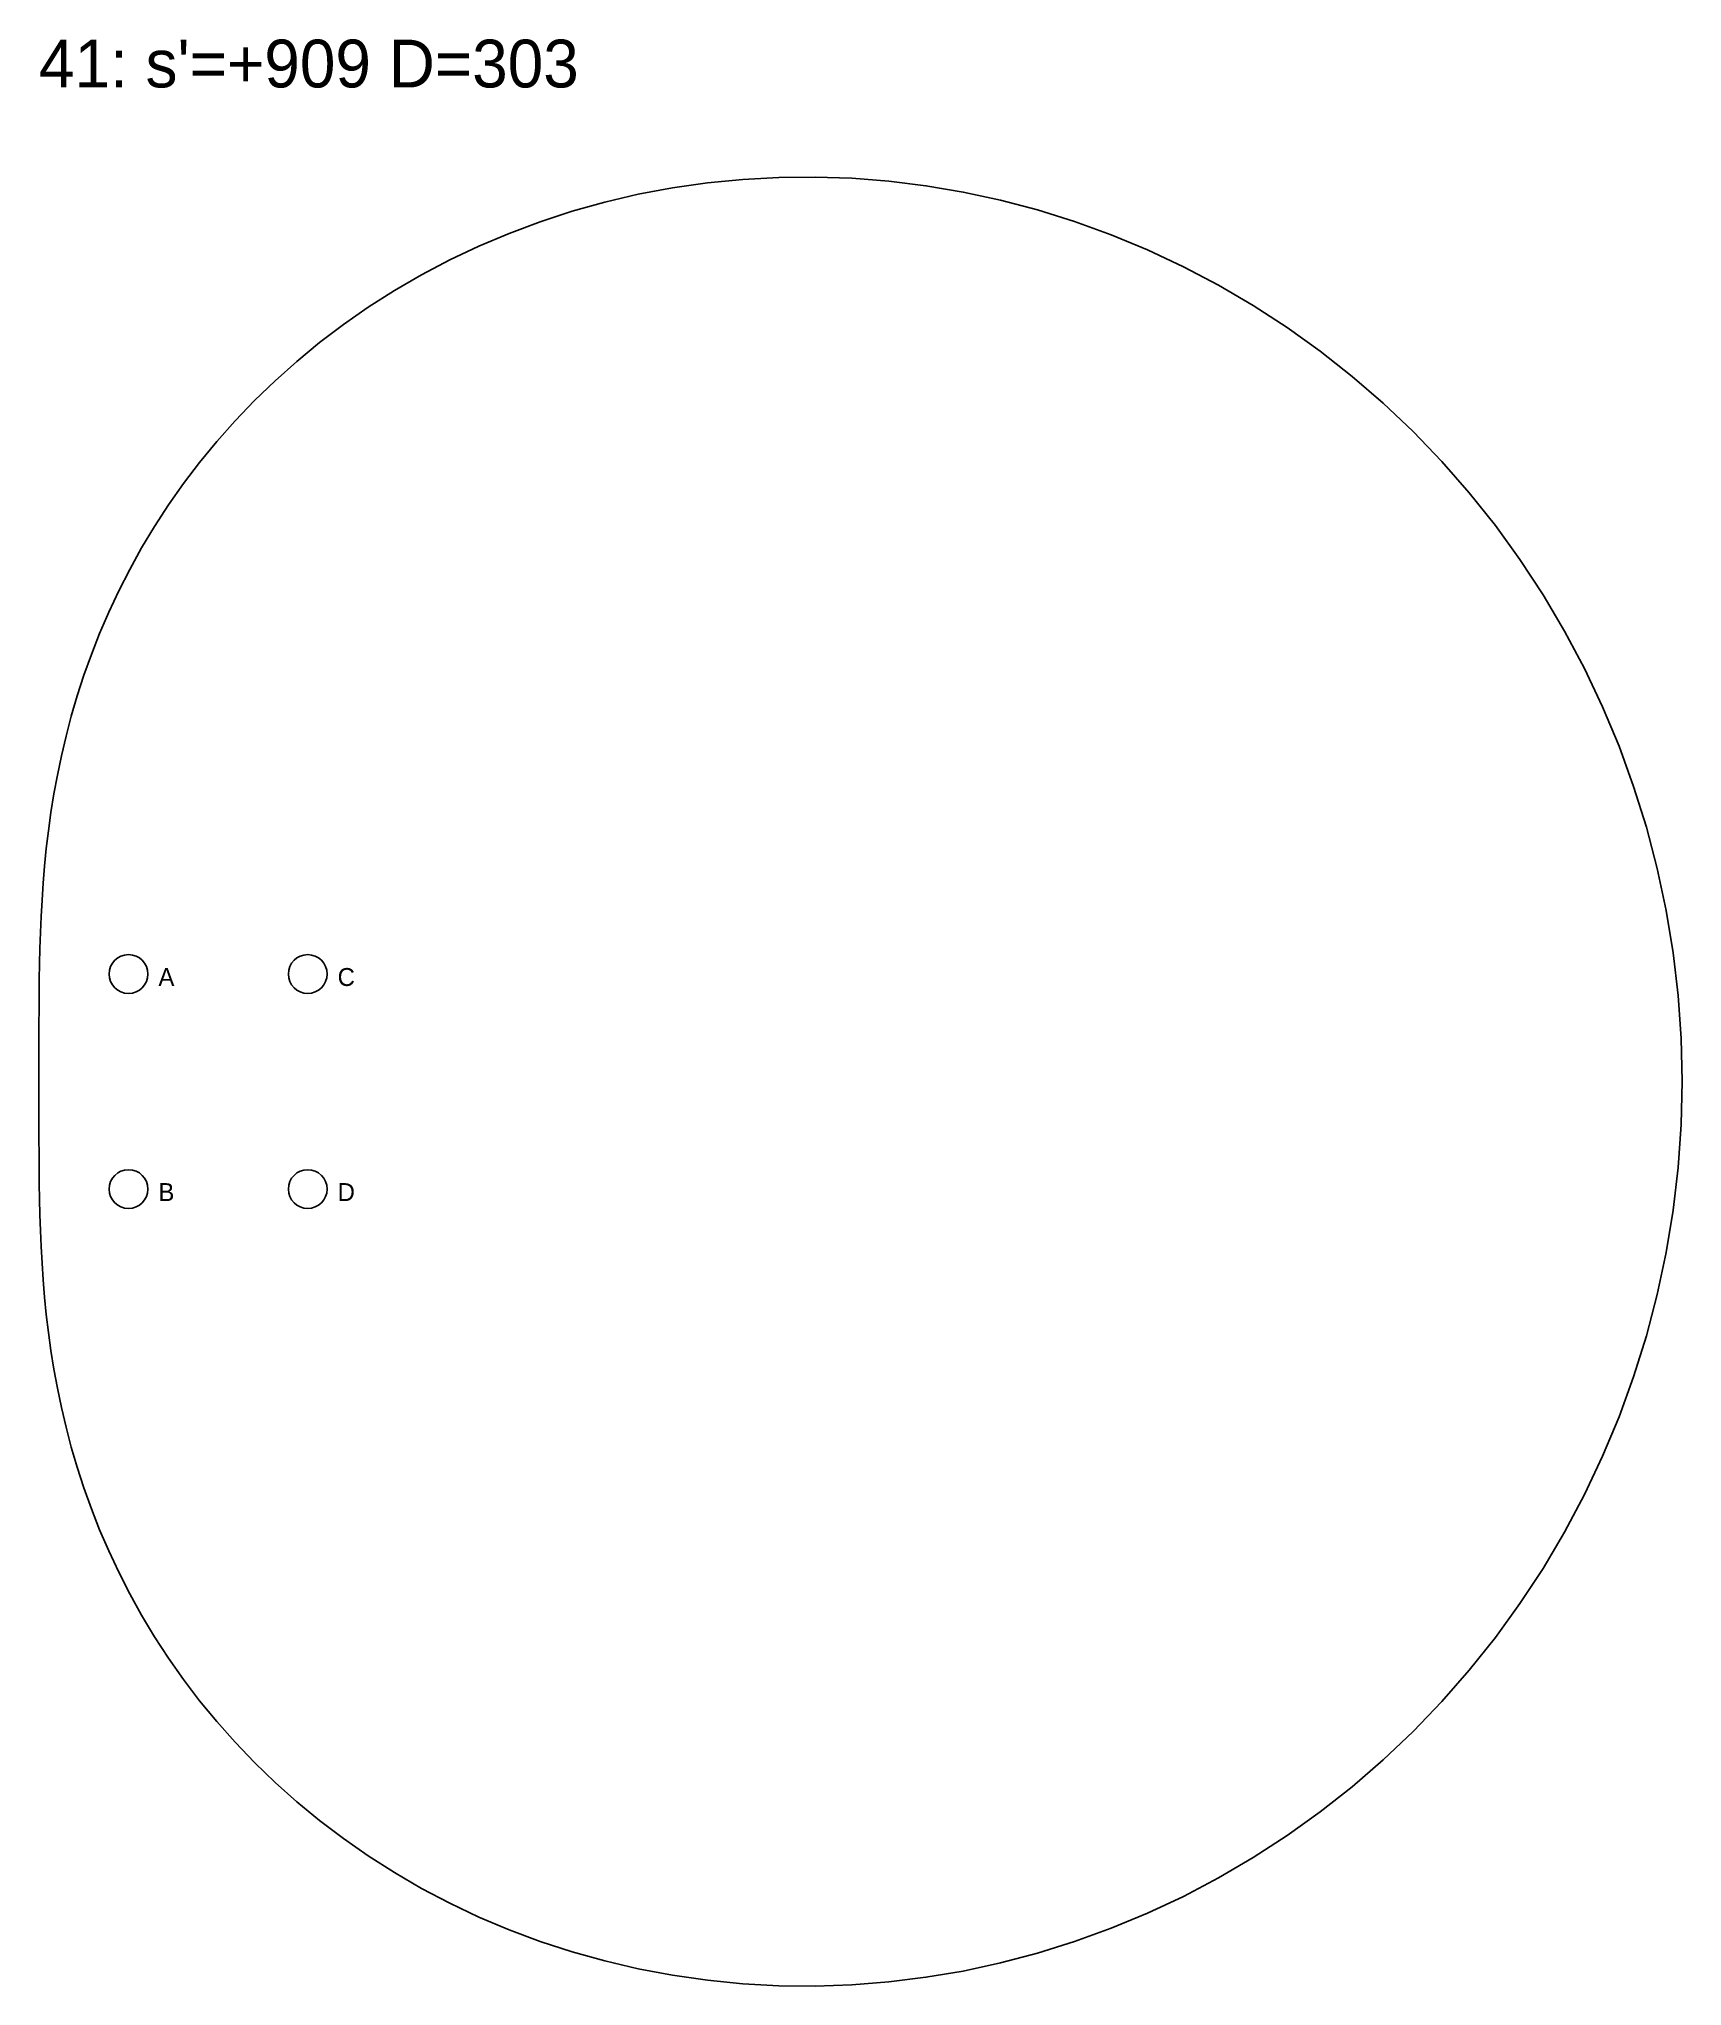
# Model space of a CAD drawing. Header units: millimetres. Extents: x 0 to 2007, y -5243 to 138.
# Drawn here: x 420 to 695.1, y -3351.4 to -3025.5 of the extents above; entities that cross this region are included whole.
import ezdxf

# ---------------------------------------------------------------- set-up
doc = ezdxf.new("R2010")
doc.units = ezdxf.units.MM
for name, color, linetype in [('DOWEL', 5, 'CONTINUOUS'), ('SLAB_41', 7, 'CONTINUOUS'), ('TEXT', 1, 'CONTINUOUS')]:
    doc.layers.add(name, color=color, linetype=linetype)

msp = doc.modelspace()

# ---------------------------------------------------------------- texts
at = {"layer": 'DOWEL'}
for s, p in [('A', (440, -3184)), ('C', (470, -3184)), ('B', (440, -3220)), ('D', (470, -3220))]:
    msp.add_text(s, height=3, dxfattribs=at).set_placement(p)
at = {"layer": 'TEXT'}
msp.add_text("41: s'=+909 D=303", height=8, dxfattribs=at).set_placement((420, -3033.596))

# ---------------------------------------------------------------- linework, layer by layer
at = {"layer": 'DOWEL'}
for centre in [(435, -3182), (465, -3182), (435, -3218), (465, -3218)]:
    msp.add_circle(centre, 3.25, dxfattribs=at)
at = {"layer": 'SLAB_41'}
msp.add_lwpolyline([(695.067, -3200), (694.9, -3192.802), (694.397, -3185.621), (693.562, -3178.475), (692.397, -3171.382), (690.904, -3164.358), (689.089, -3157.42), (686.957, -3150.586), (684.515, -3143.87), (681.769, -3137.29), (678.729, -3130.86), (675.402, -3124.594), (671.8, -3118.508), (667.933, -3112.615), (663.812, -3106.927), (659.449, -3101.456), (654.858, -3096.215), (650.051, -3091.212), (645.042, -3086.459), (639.846, -3081.964), (634.478, -3077.734), (628.952, -3073.777), (623.283, -3070.099), (617.489, -3066.704), (611.584, -3063.598), (605.584, -3060.782), (599.506, -3058.26), (593.365, -3056.032), (587.178, -3054.1), (580.959, -3052.461), (574.725, -3051.116), (568.491, -3050.06), (562.272, -3049.291), (556.083, -3048.805), (549.938, -3048.596), (543.85, -3048.66), (537.834, -3048.988), (531.901, -3049.574), (526.064, -3050.41), (520.334, -3051.487), (514.723, -3052.796), (509.24, -3054.328), (503.894, -3056.071), (498.695, -3058.016), (493.65, -3060.152), (488.767, -3062.466), (484.051, -3064.949), (479.508, -3067.587), (475.142, -3070.369), (470.958, -3073.282), (466.958, -3076.316), (463.145, -3079.457), (459.519, -3082.694), (456.082, -3086.015), (452.833, -3089.408), (449.772, -3092.862), (446.896, -3096.366), (444.203, -3099.909), (441.691, -3103.48), (439.355, -3107.07), (437.192, -3110.669), (435.196, -3114.269), (433.362, -3117.859), (431.685, -3121.434), (430.158, -3124.984), (428.775, -3128.504), (427.528, -3131.988), (426.411, -3135.429), (425.417, -3138.824), (424.537, -3142.167), (423.764, -3145.456), (423.09, -3148.688), (422.508, -3151.86), (422.01, -3154.972), (421.588, -3158.022), (421.234, -3161.01), (420.942, -3163.937), (420.704, -3166.804), (420.514, -3169.612), (420.365, -3172.364), (420.25, -3175.062), (420.165, -3177.71), (420.103, -3180.311), (420.061, -3182.87), (420.033, -3185.39), (420.016, -3187.877), (420.007, -3190.336), (420.002, -3192.773), (420, -3195.191), (420, -3197.599), (420, -3200), (420, -3202.401), (420, -3204.809), (420.002, -3207.227), (420.007, -3209.664), (420.016, -3212.123), (420.033, -3214.61), (420.061, -3217.13), (420.103, -3219.689), (420.165, -3222.29), (420.25, -3224.938), (420.365, -3227.636), (420.514, -3230.388), (420.704, -3233.196), (420.942, -3236.063), (421.234, -3238.99), (421.588, -3241.978), (422.01, -3245.028), (422.508, -3248.14), (423.09, -3251.312), (423.764, -3254.544), (424.537, -3257.833), (425.417, -3261.176), (426.411, -3264.571), (427.528, -3268.012), (428.775, -3271.496), (430.158, -3275.016), (431.685, -3278.566), (433.362, -3282.141), (435.196, -3285.731), (437.192, -3289.331), (439.355, -3292.93), (441.691, -3296.52), (444.203, -3300.091), (446.896, -3303.634), (449.772, -3307.138), (452.833, -3310.592), (456.082, -3313.985), (459.519, -3317.306), (463.145, -3320.543), (466.958, -3323.684), (470.958, -3326.718), (475.142, -3329.631), (479.508, -3332.413), (484.051, -3335.051), (488.767, -3337.534), (493.65, -3339.848), (498.695, -3341.984), (503.894, -3343.929), (509.24, -3345.672), (514.723, -3347.204), (520.334, -3348.513), (526.064, -3349.59), (531.901, -3350.426), (537.834, -3351.012), (543.85, -3351.34), (549.938, -3351.404), (556.083, -3351.195), (562.272, -3350.709), (568.491, -3349.94), (574.725, -3348.884), (580.959, -3347.539), (587.178, -3345.9), (593.365, -3343.968), (599.506, -3341.74), (605.584, -3339.218), (611.584, -3336.402), (617.489, -3333.296), (623.283, -3329.901), (628.952, -3326.223), (634.478, -3322.266), (639.846, -3318.036), (645.042, -3313.541), (650.051, -3308.788), (654.858, -3303.785), (659.449, -3298.544), (663.812, -3293.073), (667.933, -3287.385), (671.8, -3281.492), (675.402, -3275.406), (678.729, -3269.14), (681.769, -3262.71), (684.515, -3256.13), (686.957, -3249.414), (689.089, -3242.58), (690.904, -3235.642), (692.397, -3228.618), (693.562, -3221.525), (694.397, -3214.379), (694.9, -3207.198)], close=True, dxfattribs=at)

msp.set_redraw_order([(e.dxf.handle, doc.entitydb.next_handle()) for e in msp.query("TEXT MTEXT ATTDEF DIMENSION ARC_DIMENSION")])  # texts and dimensions are drawn at this point

doc.saveas('drawing.dxf')
